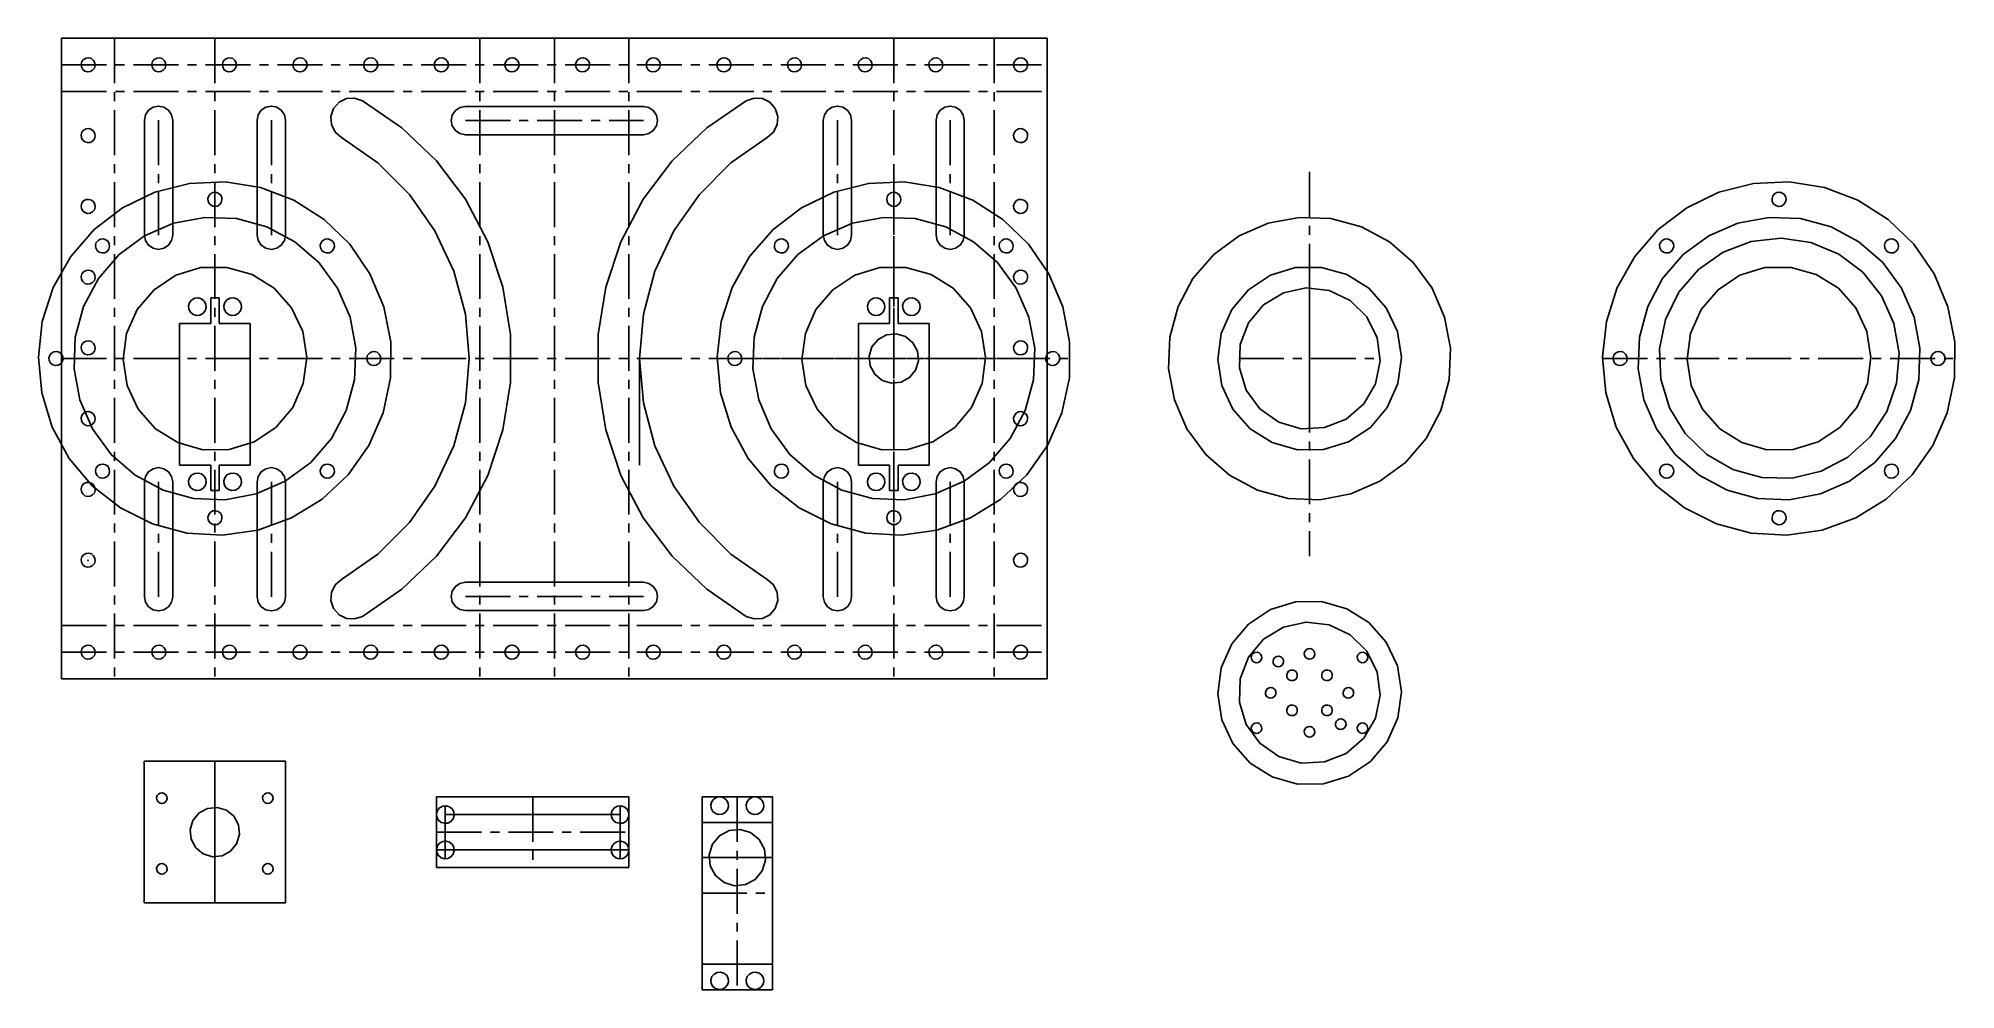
# Model space of a CAD drawing. Header units: millimetres. Extents: x -146 to 396, y -178 to 90.
import ezdxf

# ---------------------------------------------------------------- set-up
doc = ezdxf.new("R2010")
doc.units = ezdxf.units.MM
doc.header["$PDSIZE"] = -1
doc.linetypes.add('CENTERX2', pattern=[20.32, 12.7, -2.54, 2.54, -2.54])

msp = doc.modelspace()

# ---------------------------------------------------------------- linework, layer by layer
at = {"color": 7, "linetype": 'Continuous'}
for p, q in [((-139.22, 90.5), (139.22, 90.5)), ((-139.22, 90.5), (-139.22, -90.5)), ((139.22, 90.5), (139.22, -90.5)), ((-25.14, 71.26), (25.14, 71.26)), ((-115.83, 67.36), (-115.83, 34.85)), ((-107.84, 67.36), (-107.84, 34.85)), ((-83.97, 67.36), (-83.97, 34.85)), ((-75.98, 67.36), (-75.98, 34.85)), ((75.98, 67.36), (75.98, 34.85)), ((83.97, 67.36), (83.97, 34.85)), ((107.84, 67.36), (107.84, 34.85)), ((115.83, 67.36), (115.83, 34.85)), ((-25.14, 63.26), (25.14, 63.26)), ((-97.1, 9.9), (-97.1, 17.15)), ((-97.1, 17.15), (-94.71, 17.15)), ((-97.1, 17.15), (-94.71, 17.15)), ((-97.1, 9.9), (-97.1, 17.15)), ((-97.1, 9.9), (-97.1, 17.15)), ((-97.1, 17.15), (-94.71, 17.15)), ((-97.1, 17.15), (-94.71, 17.15)), ((-97.1, 9.9), (-97.1, 17.15)), ((-94.71, 9.9), (-94.71, 17.15)), ((-94.71, 9.9), (-94.71, 17.15)), ((-94.71, 9.9), (-94.71, 17.15)), ((-94.71, 9.9), (-94.71, 17.15)), ((94.71, 9.9), (94.71, 17.15)), ((97.1, 17.15), (94.71, 17.15)), ((97.1, 17.15), (94.71, 17.15)), ((94.71, 9.9), (94.71, 17.15)), ((94.71, 9.9), (94.71, 17.15)), ((97.1, 17.15), (94.71, 17.15)), ((97.1, 17.15), (94.71, 17.15)), ((94.71, 9.9), (94.71, 17.15)), ((97.1, 9.9), (97.1, 17.15)), ((97.1, 9.9), (97.1, 17.15)), ((97.1, 9.9), (97.1, 17.15)), ((97.1, 9.9), (97.1, 17.15)), ((-105.88, 9.9), (-97.1, 9.9)), ((-105.88, 9.9), (-105.88, -30.1)), ((-105.88, 9.9), (-97.1, 9.9)), ((-105.88, 9.9), (-97.1, 9.9)), ((-105.88, 9.9), (-97.1, 9.9)), ((-105.88, 9.9), (-97.1, 9.9)), ((-105.88, 9.9), (-97.1, 9.9)), ((-94.71, 9.9), (-85.92, 9.9)), ((-94.71, 9.9), (-85.92, 9.9)), ((-94.71, 9.9), (-85.92, 9.9)), ((-94.71, 9.9), (-85.92, 9.9)), ((-94.71, 9.9), (-85.92, 9.9)), ((-94.71, 9.9), (-85.92, 9.9)), ((-85.92, 9.9), (-85.92, -30.1)), ((94.71, 9.9), (85.92, 9.9)), ((94.71, 9.9), (85.92, 9.9)), ((94.71, 9.9), (85.92, 9.9)), ((94.71, 9.9), (85.92, 9.9)), ((94.71, 9.9), (85.92, 9.9)), ((94.71, 9.9), (85.92, 9.9)), ((85.92, 9.9), (85.92, -30.1)), ((105.88, 9.9), (97.1, 9.9)), ((105.88, 9.9), (97.1, 9.9)), ((105.88, 9.9), (97.1, 9.9)), ((105.88, 9.9), (97.1, 9.9)), ((105.88, 9.9), (97.1, 9.9)), ((105.88, 9.9), (97.1, 9.9)), ((105.88, 9.9), (105.88, -30.1)), ((24.05, 0), (24.05, -30.1)), ((-105.88, -30.1), (-97.1, -30.1)), ((-105.88, -30.1), (-97.1, -30.1)), ((-105.88, -30.1), (-97.1, -30.1)), ((-105.88, -30.1), (-97.1, -30.1)), ((-105.88, -30.1), (-97.1, -30.1)), ((-105.88, -30.1), (-97.1, -30.1)), ((-97.1, -30.1), (-97.1, -37.35)), ((-97.1, -30.1), (-97.1, -37.35)), ((-97.1, -30.1), (-97.1, -37.35)), ((-97.1, -30.1), (-97.1, -37.35)), ((-94.71, -30.1), (-94.71, -37.35)), ((-94.71, -30.1), (-85.92, -30.1)), ((-94.71, -30.1), (-85.92, -30.1)), ((-94.71, -30.1), (-94.71, -37.35)), ((-94.71, -30.1), (-85.92, -30.1)), ((-94.71, -30.1), (-94.71, -37.35)), ((-94.71, -30.1), (-85.92, -30.1)), ((-94.71, -30.1), (-85.92, -30.1)), ((-94.71, -30.1), (-94.71, -37.35)), ((-94.71, -30.1), (-85.92, -30.1)), ((94.71, -30.1), (85.92, -30.1)), ((94.71, -30.1), (85.92, -30.1)), ((94.71, -30.1), (85.92, -30.1)), ((94.71, -30.1), (85.92, -30.1)), ((94.71, -30.1), (85.92, -30.1)), ((94.71, -30.1), (85.92, -30.1)), ((94.71, -30.1), (94.71, -37.35)), ((94.71, -30.1), (94.71, -37.35)), ((94.71, -30.1), (94.71, -37.35)), ((94.71, -30.1), (94.71, -37.35)), ((105.88, -30.1), (97.1, -30.1)), ((105.88, -30.1), (97.1, -30.1)), ((97.1, -30.1), (97.1, -37.35)), ((97.1, -30.1), (97.1, -37.35)), ((105.88, -30.1), (97.1, -30.1)), ((105.88, -30.1), (97.1, -30.1)), ((105.88, -30.1), (97.1, -30.1)), ((97.1, -30.1), (97.1, -37.35)), ((97.1, -30.1), (97.1, -37.35)), ((105.88, -30.1), (97.1, -30.1)), ((-115.83, -67.36), (-115.83, -34.85)), ((-107.84, -67.36), (-107.84, -34.85)), ((-97.1, -37.35), (-94.71, -37.35)), ((-97.1, -37.35), (-94.71, -37.35)), ((-97.1, -37.35), (-94.71, -37.35)), ((-97.1, -37.35), (-94.71, -37.35)), ((-83.97, -67.36), (-83.97, -34.85)), ((-75.98, -67.36), (-75.98, -34.85)), ((75.98, -67.36), (75.98, -34.85)), ((83.97, -67.36), (83.97, -34.85)), ((97.1, -37.35), (94.71, -37.35)), ((97.1, -37.35), (94.71, -37.35)), ((97.1, -37.35), (94.71, -37.35)), ((97.1, -37.35), (94.71, -37.35)), ((107.84, -67.36), (107.84, -34.85)), ((115.83, -67.36), (115.83, -34.85)), ((-25.14, -63.26), (25.14, -63.26)), ((-25.14, -71.26), (25.14, -71.26)), ((-139.22, -90.5), (139.22, -90.5)), ((-115.9, -113.85), (-75.98, -113.85)), ((-115.9, -113.85), (-115.9, -153.85)), ((-95.94, -113.85), (-95.94, -153.85)), ((-75.98, -113.85), (-75.98, -153.85)), ((-33.32, -123.9), (21.06, -123.9)), ((-33.32, -123.9), (-33.32, -143.9)), ((21.06, -123.9), (21.06, -143.9)), ((41.72, -123.9), (61.67, -123.9)), ((41.72, -123.9), (41.72, -178.4)), ((61.67, -123.9), (61.67, -178.4)), ((-30.83, -126.4), (-30.83, -141.4)), ((-30.83, -128.9), (18.57, -128.9)), ((18.57, -126.4), (18.57, -141.4)), ((41.72, -131.15), (61.67, -131.15)), ((-33.32, -138.9), (21.06, -138.9)), ((-33.32, -143.9), (21.06, -143.9)), ((41.72, -141.05), (61.67, -141.05)), ((-115.9, -153.85), (-75.98, -153.85)), ((41.72, -171.15), (61.67, -171.15)), ((41.72, -178.4), (61.67, -178.4))]:
    msp.add_line(p, q, dxfattribs=at)
at = {"color": 7, "linetype": 'CENTERX2'}
for p, q in [((-124.25, 90.5), (-124.25, -90.5)), ((-95.9, 90.5), (-95.9, -90.5)), ((-21.06, 90.5), (-21.06, -90.5)), ((0, 90.5), (0, -90.5)), ((21.06, 90.5), (21.06, -90.5)), ((95.9, 90.5), (95.9, -90.5)), ((124.25, 90.5), (124.25, -90.5)), ((139.22, 90.5), (139.22, -90.5)), ((-139.22, 83), (139.22, 83)), ((-139.22, 75.5), (139.22, 75.5)), ((-111.83, 67.36), (-111.83, 34.85)), ((-79.97, 67.36), (-79.97, 34.85)), ((-25.14, 67.26), (25.14, 67.26)), ((79.97, 67.36), (79.97, 34.85)), ((111.83, 67.36), (111.83, 34.85)), ((95.9, 52.77), (95.9, -55.83)), ((213.36, 52.77), (213.36, -55.83)), ((213.36, 20), (213.36, -20)), ((-139.22, 0), (139.22, 0)), ((46.01, 0), (145.8, 0)), ((193.41, 0), (233.32, 0)), ((296.13, 0), (395.93, 0)), ((-111.83, -67.36), (-111.83, -34.85)), ((-79.97, -67.36), (-79.97, -34.85)), ((79.97, -67.36), (79.97, -34.85)), ((111.83, -67.36), (111.83, -34.85)), ((-25.14, -67.26), (25.14, -67.26)), ((-139.22, -75.5), (139.22, -75.5)), ((-139.22, -83), (139.22, -83)), ((-6.13, -123.9), (-6.13, -143.9)), ((51.69, -123.9), (51.69, -178.4)), ((-33.32, -133.9), (21.06, -133.9)), ((41.72, -151.15), (61.67, -151.15))]:
    msp.add_line(p, q, dxfattribs=at)
at = {"color": 7, "linetype": 'Continuous', "flags": 128}
for points in [[(-129.82, 83.58), (-129.74, 82.81), (-129.97, 82.06), (-130.46, 81.46), (-131.15, 81.09), (-131.92, 81.01), (-132.67, 81.23), (-133.27, 81.73), (-133.64, 82.42), (-133.72, 83.19), (-133.49, 83.94), (-133, 84.54), (-132.31, 84.91), (-131.54, 84.99), (-130.79, 84.77), (-130.19, 84.27), (-129.82, 83.58)], [(-129.82, 83.58), (-129.74, 82.81), (-129.97, 82.06), (-130.46, 81.46), (-131.15, 81.09), (-131.92, 81.01), (-132.67, 81.23), (-133.27, 81.73), (-133.64, 82.42), (-133.72, 83.19), (-133.49, 83.94), (-133, 84.54), (-132.31, 84.91), (-131.54, 84.99), (-130.79, 84.77), (-130.19, 84.27), (-129.82, 83.58)], [(-109.86, 83.58), (-109.78, 82.81), (-110.01, 82.06), (-110.5, 81.46), (-111.19, 81.09), (-111.96, 81.01), (-112.71, 81.23), (-113.31, 81.73), (-113.68, 82.42), (-113.76, 83.19), (-113.53, 83.94), (-113.04, 84.54), (-112.36, 84.91), (-111.58, 84.99), (-110.83, 84.77), (-110.23, 84.27), (-109.86, 83.58)], [(-89.9, 83.58), (-89.83, 82.81), (-90.05, 82.06), (-90.54, 81.46), (-91.23, 81.09), (-92, 81.01), (-92.75, 81.23), (-93.35, 81.73), (-93.72, 82.42), (-93.8, 83.19), (-93.57, 83.94), (-93.08, 84.54), (-92.4, 84.91), (-91.62, 84.99), (-90.88, 84.77), (-90.27, 84.27), (-89.9, 83.58)], [(-69.94, 83.58), (-69.87, 82.81), (-70.09, 82.06), (-70.58, 81.46), (-71.27, 81.09), (-72.04, 81.01), (-72.79, 81.23), (-73.39, 81.73), (-73.76, 82.42), (-73.84, 83.19), (-73.62, 83.94), (-73.12, 84.54), (-72.44, 84.91), (-71.66, 84.99), (-70.92, 84.77), (-70.31, 84.27), (-69.94, 83.58)], [(-49.99, 83.58), (-49.91, 82.81), (-50.13, 82.06), (-50.62, 81.46), (-51.31, 81.09), (-52.09, 81.01), (-52.83, 81.23), (-53.43, 81.73), (-53.8, 82.42), (-53.88, 83.19), (-53.66, 83.94), (-53.16, 84.54), (-52.48, 84.91), (-51.7, 84.99), (-50.96, 84.77), (-50.35, 84.27), (-49.99, 83.58)], [(-30.03, 83.58), (-29.95, 82.81), (-30.17, 82.06), (-30.67, 81.46), (-31.35, 81.09), (-32.13, 81.01), (-32.87, 81.23), (-33.47, 81.73), (-33.84, 82.42), (-33.92, 83.19), (-33.7, 83.94), (-33.2, 84.54), (-32.52, 84.91), (-31.74, 84.99), (-31, 84.77), (-30.39, 84.27), (-30.03, 83.58)], [(-10.07, 83.58), (-9.99, 82.81), (-10.21, 82.06), (-10.71, 81.46), (-11.39, 81.09), (-12.17, 81.01), (-12.91, 81.23), (-13.52, 81.73), (-13.88, 82.42), (-13.96, 83.19), (-13.74, 83.94), (-13.25, 84.54), (-12.56, 84.91), (-11.78, 84.99), (-11.04, 84.77), (-10.44, 84.27), (-10.07, 83.58)], [(9.89, 83.58), (9.97, 82.81), (9.75, 82.06), (9.25, 81.46), (8.57, 81.09), (7.79, 81.01), (7.05, 81.23), (6.44, 81.73), (6.07, 82.42), (6, 83.19), (6.22, 83.94), (6.71, 84.54), (7.4, 84.91), (8.17, 84.99), (8.92, 84.77), (9.52, 84.27), (9.89, 83.58)], [(29.85, 83.58), (29.93, 82.81), (29.71, 82.06), (29.21, 81.46), (28.53, 81.09), (27.75, 81.01), (27.01, 81.23), (26.4, 81.73), (26.03, 82.42), (25.96, 83.19), (26.18, 83.94), (26.67, 84.54), (27.36, 84.91), (28.13, 84.99), (28.88, 84.77), (29.48, 84.27), (29.85, 83.58)], [(49.81, 83.58), (49.89, 82.81), (49.66, 82.06), (49.17, 81.46), (48.49, 81.09), (47.71, 81.01), (46.97, 81.23), (46.36, 81.73), (45.99, 82.42), (45.92, 83.19), (46.14, 83.94), (46.63, 84.54), (47.32, 84.91), (48.09, 84.99), (48.84, 84.77), (49.44, 84.27), (49.81, 83.58)], [(69.77, 83.58), (69.85, 82.81), (69.62, 82.06), (69.13, 81.46), (68.44, 81.09), (67.67, 81.01), (66.92, 81.23), (66.32, 81.73), (65.95, 82.42), (65.87, 83.19), (66.1, 83.94), (66.59, 84.54), (67.28, 84.91), (68.05, 84.99), (68.8, 84.77), (69.4, 84.27), (69.77, 83.58)], [(89.73, 83.58), (89.81, 82.81), (89.58, 82.06), (89.09, 81.46), (88.4, 81.09), (87.63, 81.01), (86.88, 81.23), (86.28, 81.73), (85.91, 82.42), (85.83, 83.19), (86.06, 83.94), (86.55, 84.54), (87.24, 84.91), (88.01, 84.99), (88.76, 84.77), (89.36, 84.27), (89.73, 83.58)], [(109.69, 83.58), (109.77, 82.81), (109.54, 82.06), (109.05, 81.46), (108.36, 81.09), (107.59, 81.01), (106.84, 81.23), (106.24, 81.73), (105.87, 82.42), (105.79, 83.19), (106.02, 83.94), (106.51, 84.54), (107.2, 84.91), (107.97, 84.99), (108.72, 84.77), (109.32, 84.27), (109.69, 83.58)], [(133.64, 83.58), (133.27, 84.27), (132.67, 84.77), (131.92, 84.99), (131.15, 84.91), (130.46, 84.54), (129.97, 83.94), (129.74, 83.19), (129.82, 82.42), (130.19, 81.73), (130.79, 81.23), (131.54, 81.01), (132.31, 81.09), (133, 81.46), (133.49, 82.06), (133.72, 82.81), (133.64, 83.58)], [(-107.84, 67.36), (-108.15, 68.89), (-109.01, 70.18), (-110.31, 71.05), (-111.83, 71.36), (-113.36, 71.05), (-114.66, 70.18), (-115.52, 68.89), (-115.83, 67.36)], [(-83.97, 67.36), (-83.66, 68.89), (-82.8, 70.18), (-81.5, 71.05), (-79.97, 71.36), (-78.45, 71.05), (-77.15, 70.18), (-76.29, 68.89), (-75.98, 67.36)], [(-60.17, 62.47), (-61.93, 64), (-62.97, 66.1), (-63.13, 68.44), (-62.39, 70.65), (-60.85, 72.42), (-58.76, 73.46), (-56.43, 73.62), (-54.21, 72.88)], [(-54.21, 72.88), (-43.06, 65.21), (-33.28, 55.84), (-25.13, 45.01), (-18.82, 33.02), (-14.53, 20.16), (-12.35, 6.78), (-12.35, -6.78), (-14.53, -20.16), (-18.82, -33.02), (-25.13, -45.01), (-33.28, -55.84), (-43.06, -65.21), (-54.21, -72.88)], [(-54.21, 72.88), (-43.06, 65.21), (-33.28, 55.84), (-25.13, 45.01), (-18.82, 33.02), (-14.53, 20.16), (-12.35, 6.78), (-12.35, -6.78), (-14.53, -20.16), (-18.82, -33.02), (-25.13, -45.01), (-33.28, -55.84), (-43.06, -65.21), (-54.21, -72.88)], [(-25.14, 71.26), (-26.67, 70.95), (-27.96, 70.09), (-28.83, 68.79), (-29.13, 67.26), (-28.83, 65.73), (-27.96, 64.43), (-26.67, 63.56), (-25.14, 63.26)], [(54.21, 72.88), (43.06, 65.21), (33.28, 55.84), (25.13, 45.01), (18.82, 33.02), (14.53, 20.16), (12.35, 6.78), (12.35, -6.78), (14.53, -20.16), (18.82, -33.02), (25.13, -45.01), (33.28, -55.84), (43.06, -65.21), (54.21, -72.88)], [(54.21, 72.88), (43.06, 65.21), (33.28, 55.84), (25.13, 45.01), (18.82, 33.02), (14.53, 20.16), (12.35, 6.78), (12.35, -6.78), (14.53, -20.16), (18.82, -33.02), (25.13, -45.01), (33.28, -55.84), (43.06, -65.21), (54.21, -72.88)], [(25.14, 63.26), (26.67, 63.56), (27.96, 64.43), (28.83, 65.73), (29.13, 67.26), (28.83, 68.79), (27.96, 70.09), (26.67, 70.95), (25.14, 71.26)], [(60.17, 62.47), (61.93, 64), (62.97, 66.1), (63.13, 68.44), (62.39, 70.65), (60.85, 72.42), (58.76, 73.46), (56.43, 73.62), (54.21, 72.88)], [(83.97, 67.36), (83.66, 68.89), (82.8, 70.18), (81.5, 71.05), (79.97, 71.36), (78.45, 71.05), (77.15, 70.18), (76.29, 68.89), (75.98, 67.36)], [(107.84, 67.36), (108.15, 68.89), (109.01, 70.18), (110.31, 71.05), (111.83, 71.36), (113.36, 71.05), (114.66, 70.18), (115.52, 68.89), (115.83, 67.36)], [(-129.82, 63.58), (-129.74, 62.81), (-129.97, 62.06), (-130.46, 61.46), (-131.15, 61.09), (-131.92, 61.01), (-132.67, 61.23), (-133.27, 61.73), (-133.64, 62.42), (-133.72, 63.19), (-133.49, 63.94), (-133, 64.54), (-132.31, 64.91), (-131.54, 64.99), (-130.79, 64.77), (-130.19, 64.27), (-129.82, 63.58)], [(-60.17, 62.47), (-49.86, 55.27), (-40.96, 46.39), (-33.73, 36.1), (-28.41, 24.7), (-25.15, 12.54), (-24.05, 0), (-25.15, -12.54), (-28.41, -24.7), (-33.73, -36.1), (-40.96, -46.39), (-49.86, -55.27), (-60.17, -62.47)], [(60.17, 62.47), (49.86, 55.27), (40.96, 46.39), (33.73, 36.1), (28.41, 24.7), (25.15, 12.54), (24.05, 0), (25.15, -12.54), (28.41, -24.7), (33.73, -36.1), (40.96, -46.39), (49.86, -55.27), (60.17, -62.47)], [(133.64, 63.58), (133.27, 64.27), (132.67, 64.77), (131.92, 64.99), (131.15, 64.91), (130.46, 64.54), (129.97, 63.94), (129.74, 63.19), (129.82, 62.42), (130.19, 61.73), (130.79, 61.23), (131.54, 61.01), (132.31, 61.09), (133, 61.46), (133.49, 62.06), (133.72, 62.81), (133.64, 63.58)], [(-48.19, 14.62), (-46.23, 4.69), (-46.3, -5.42), (-48.4, -15.32), (-52.45, -24.58), (-58.28, -32.85), (-65.65, -39.76), (-74.26, -45.05), (-83.75, -48.49), (-93.74, -49.95), (-103.82, -49.37), (-113.58, -46.76), (-122.61, -42.24), (-130.55, -35.99), (-137.07, -28.26), (-141.9, -19.38), (-144.85, -9.71), (-145.8, 0.37), (-144.71, 10.42), (-141.61, 20.05), (-136.65, 28.86), (-130.02, 36.49), (-121.99, 42.62), (-112.89, 47.01), (-103.1, 49.48), (-93.01, 49.92), (-83.04, 48.31), (-73.6, 44.73), (-65.07, 39.31), (-57.81, 32.29), (-52.1, 23.94), (-48.19, 14.62)], [(143.62, 14.62), (139.71, 23.94), (134, 32.29), (126.73, 39.31), (118.21, 44.73), (108.76, 48.31), (98.8, 49.92), (88.71, 49.48), (78.92, 47.01), (69.82, 42.62), (61.79, 36.49), (55.16, 28.86), (50.2, 20.05), (47.1, 10.42), (46.01, 0.37), (46.96, -9.71), (49.91, -19.38), (54.74, -28.26), (61.26, -35.99), (69.2, -42.24), (78.23, -46.76), (87.99, -49.37), (98.07, -49.95), (108.06, -48.49), (117.55, -45.05), (126.16, -39.76), (133.53, -32.85), (139.35, -24.58), (143.4, -15.32), (145.51, -5.42), (145.58, 4.69), (143.62, 14.62)], [(393.75, 14.62), (389.83, 23.94), (384.13, 32.29), (376.86, 39.31), (368.33, 44.73), (358.89, 48.31), (348.92, 49.92), (338.84, 49.48), (329.04, 47.01), (319.95, 42.62), (311.92, 36.49), (305.29, 28.86), (300.32, 20.05), (297.23, 10.42), (296.13, 0.37), (297.08, -9.71), (300.03, -19.38), (304.87, -28.26), (311.39, -35.99), (319.33, -42.24), (328.36, -46.76), (338.11, -49.37), (348.19, -49.95), (358.18, -48.49), (367.68, -45.05), (376.28, -39.76), (383.65, -32.85), (389.48, -24.58), (393.53, -15.32), (395.63, -5.42), (395.71, 4.69), (393.75, 14.62)], [(-129.82, 43.58), (-129.74, 42.81), (-129.97, 42.06), (-130.46, 41.46), (-131.15, 41.09), (-131.92, 41.01), (-132.67, 41.23), (-133.27, 41.73), (-133.64, 42.42), (-133.72, 43.19), (-133.49, 43.94), (-133, 44.54), (-132.31, 44.91), (-131.54, 44.99), (-130.79, 44.77), (-130.19, 44.27), (-129.82, 43.58)], [(-94, 45.58), (-93.92, 44.81), (-94.14, 44.06), (-94.63, 43.46), (-95.32, 43.09), (-96.1, 43.01), (-96.84, 43.23), (-97.44, 43.73), (-97.81, 44.42), (-97.89, 45.19), (-97.67, 45.94), (-97.17, 46.54), (-96.49, 46.91), (-95.71, 46.99), (-94.97, 46.77), (-94.36, 46.27), (-94, 45.58)], [(97.81, 45.58), (97.44, 46.27), (96.84, 46.77), (96.1, 46.99), (95.32, 46.91), (94.63, 46.54), (94.14, 45.94), (93.92, 45.19), (94, 44.42), (94.36, 43.73), (94.97, 43.23), (95.71, 43.01), (96.49, 43.09), (97.17, 43.46), (97.67, 44.06), (97.89, 44.81), (97.81, 45.58)], [(133.64, 43.58), (133.27, 44.27), (132.67, 44.77), (131.92, 44.99), (131.15, 44.91), (130.46, 44.54), (129.97, 43.94), (129.74, 43.19), (129.82, 42.42), (130.19, 41.73), (130.79, 41.23), (131.54, 41.01), (132.31, 41.09), (133, 41.46), (133.49, 42.06), (133.72, 42.81), (133.64, 43.58)], [(347.94, 45.58), (347.57, 46.27), (346.97, 46.77), (346.22, 46.99), (345.45, 46.91), (344.76, 46.54), (344.27, 45.94), (344.04, 45.19), (344.12, 44.42), (344.49, 43.73), (345.09, 43.23), (345.84, 43.01), (346.61, 43.09), (347.3, 43.46), (347.79, 44.06), (348.02, 44.81), (347.94, 45.58)], [(-57.73, 11.69), (-56.09, 2.89), (-56.45, -6.06), (-58.78, -14.71), (-62.98, -22.62), (-68.83, -29.39), (-76.03, -34.69), (-84.23, -38.25), (-93.02, -39.9), (-101.95, -39.54), (-110.58, -37.2), (-118.47, -32.99), (-125.23, -27.13), (-130.52, -19.91), (-134.08, -11.69), (-135.72, -2.89), (-135.36, 6.06), (-133.03, 14.71), (-128.83, 22.62), (-122.98, 29.39), (-115.78, 34.69), (-107.58, 38.25), (-98.79, 39.9), (-89.86, 39.54), (-81.23, 37.2), (-73.33, 32.99), (-66.57, 27.13), (-61.28, 19.91), (-57.73, 11.69)], [(134.08, 11.69), (130.52, 19.91), (125.23, 27.13), (118.47, 32.99), (110.58, 37.2), (101.95, 39.54), (93.02, 39.9), (84.23, 38.25), (76.03, 34.69), (68.83, 29.39), (62.98, 22.62), (58.78, 14.71), (56.45, 6.06), (56.09, -2.89), (57.73, -11.69), (61.28, -19.91), (66.57, -27.13), (73.33, -32.99), (81.23, -37.2), (89.86, -39.54), (98.79, -39.9), (107.57, -38.25), (115.78, -34.69), (122.98, -29.39), (128.83, -22.62), (133.03, -14.71), (135.36, -6.06), (135.72, 2.89), (134.08, 11.69)], [(251.54, 11.69), (247.98, 19.91), (242.69, 27.13), (235.93, 32.99), (228.04, 37.2), (219.41, 39.54), (210.48, 39.9), (201.69, 38.25), (193.49, 34.69), (186.29, 29.39), (180.44, 22.62), (176.24, 14.71), (173.91, 6.06), (173.55, -2.89), (175.19, -11.69), (178.74, -19.91), (184.04, -27.13), (190.8, -32.99), (198.69, -37.2), (207.32, -39.54), (216.25, -39.9), (225.04, -38.25), (233.24, -34.69), (240.44, -29.39), (246.29, -22.62), (250.49, -14.71), (252.82, -6.06), (253.18, 2.89), (251.54, 11.69)], [(384.2, 11.69), (380.65, 19.91), (375.36, 27.13), (368.6, 32.99), (360.71, 37.2), (352.08, 39.54), (343.15, 39.9), (334.36, 38.25), (326.16, 34.69), (318.95, 29.39), (313.1, 22.62), (308.91, 14.71), (306.57, 6.06), (306.22, -2.89), (307.86, -11.69), (311.41, -19.91), (316.7, -27.13), (323.46, -32.99), (331.35, -37.2), (339.98, -39.54), (348.91, -39.9), (357.7, -38.25), (365.9, -34.69), (373.11, -29.39), (378.96, -22.62), (383.15, -14.71), (385.49, -6.06), (385.84, 2.89), (384.2, 11.69)], [(-125.75, 32.4), (-126.12, 33.09), (-126.72, 33.59), (-127.47, 33.81), (-128.24, 33.73), (-128.93, 33.36), (-129.42, 32.76), (-129.65, 32.01), (-129.57, 31.24), (-129.2, 30.55), (-128.6, 30.05), (-127.85, 29.83), (-127.08, 29.91), (-126.39, 30.28), (-125.9, 30.88), (-125.67, 31.63), (-125.75, 32.4)], [(-115.83, 34.85), (-115.52, 33.32), (-114.66, 32.02), (-113.36, 31.15), (-111.83, 30.85), (-110.31, 31.15), (-109.01, 32.02), (-108.15, 33.32), (-107.84, 34.85)], [(-75.98, 34.85), (-76.29, 33.32), (-77.15, 32.02), (-78.45, 31.15), (-79.97, 30.85), (-81.5, 31.15), (-82.8, 32.02), (-83.66, 33.32), (-83.97, 34.85)], [(-62.24, 32.4), (-62.16, 31.63), (-62.39, 30.88), (-62.88, 30.28), (-63.57, 29.91), (-64.34, 29.83), (-65.09, 30.05), (-65.69, 30.55), (-66.06, 31.24), (-66.14, 32.01), (-65.91, 32.76), (-65.42, 33.36), (-64.73, 33.73), (-63.96, 33.81), (-63.21, 33.59), (-62.61, 33.09), (-62.24, 32.4)], [(66.06, 32.4), (65.69, 33.09), (65.09, 33.59), (64.34, 33.81), (63.57, 33.73), (62.88, 33.36), (62.39, 32.76), (62.16, 32.01), (62.24, 31.24), (62.61, 30.55), (63.21, 30.05), (63.96, 29.83), (64.73, 29.91), (65.42, 30.28), (65.91, 30.88), (66.14, 31.63), (66.06, 32.4)], [(75.98, 34.85), (76.29, 33.32), (77.15, 32.02), (78.45, 31.15), (79.97, 30.85), (81.5, 31.15), (82.8, 32.02), (83.66, 33.32), (83.97, 34.85)], [(115.83, 34.85), (115.52, 33.32), (114.66, 32.02), (113.36, 31.15), (111.83, 30.85), (110.31, 31.15), (109.01, 32.02), (108.15, 33.32), (107.84, 34.85)], [(129.57, 32.4), (129.65, 31.63), (129.42, 30.88), (128.93, 30.28), (128.24, 29.91), (127.47, 29.83), (126.72, 30.05), (126.12, 30.55), (125.75, 31.24), (125.67, 32.01), (125.9, 32.76), (126.39, 33.36), (127.08, 33.73), (127.85, 33.81), (128.6, 33.59), (129.2, 33.09), (129.57, 32.4)], [(378.48, 9.94), (374.99, 17.71), (369.69, 24.37), (362.89, 29.5), (355.04, 32.78), (346.62, 33.99), (338.17, 33.07), (330.21, 30.08), (323.24, 25.19), (317.7, 18.72), (313.95, 11.07), (312.21, 2.73), (312.59, -5.79), (315.08, -13.94), (319.51, -21.21), (325.61, -27.15), (332.99, -31.39), (341.19, -33.65), (349.69, -33.8), (357.97, -31.83), (365.49, -27.85), (371.79, -22.13), (376.47, -15.01), (379.24, -6.95), (379.93, 1.54), (378.48, 9.94)], [(316.18, 32.4), (315.82, 33.09), (315.21, 33.59), (314.47, 33.81), (313.69, 33.73), (313.01, 33.36), (312.51, 32.76), (312.29, 32.01), (312.37, 31.24), (312.74, 30.55), (313.34, 30.05), (314.08, 29.83), (314.86, 29.91), (315.55, 30.28), (316.04, 30.88), (316.26, 31.63), (316.18, 32.4)], [(379.69, 32.4), (379.77, 31.63), (379.55, 30.88), (379.05, 30.28), (378.37, 29.91), (377.59, 29.83), (376.85, 30.05), (376.25, 30.55), (375.88, 31.24), (375.8, 32.01), (376.02, 32.76), (376.52, 33.36), (377.2, 33.73), (377.98, 33.81), (378.72, 33.59), (379.33, 33.09), (379.69, 32.4)], [(-129.82, 23.58), (-129.74, 22.81), (-129.97, 22.06), (-130.46, 21.46), (-131.15, 21.09), (-131.92, 21.01), (-132.67, 21.23), (-133.27, 21.73), (-133.64, 22.42), (-133.72, 23.19), (-133.49, 23.94), (-133, 24.54), (-132.31, 24.91), (-131.54, 24.99), (-130.79, 24.77), (-130.19, 24.27), (-129.82, 23.58)], [(-71.09, 7.6), (-69.96, 0.29), (-70.93, -7.05), (-73.92, -13.81), (-78.7, -19.46), (-84.86, -23.53), (-91.93, -25.69), (-99.31, -25.77), (-106.42, -23.77), (-112.68, -19.84), (-117.57, -14.3), (-120.72, -7.6), (-121.85, -0.29), (-120.88, 7.05), (-117.89, 13.81), (-113.11, 19.46), (-106.94, 23.53), (-99.88, 25.69), (-92.5, 25.77), (-85.39, 23.77), (-79.13, 19.84), (-74.23, 14.3), (-71.09, 7.6)], [(120.72, 7.6), (117.57, 14.3), (112.68, 19.84), (106.42, 23.77), (99.31, 25.77), (91.93, 25.69), (84.86, 23.53), (78.7, 19.46), (73.92, 13.81), (70.93, 7.05), (69.96, -0.29), (71.09, -7.6), (74.23, -14.3), (79.13, -19.84), (85.39, -23.77), (92.5, -25.77), (99.88, -25.69), (106.94, -23.53), (113.11, -19.46), (117.89, -13.81), (120.88, -7.05), (121.85, 0.29), (120.72, 7.6)], [(133.64, 23.58), (133.27, 24.27), (132.67, 24.77), (131.92, 24.99), (131.15, 24.91), (130.46, 24.54), (129.97, 23.94), (129.74, 23.19), (129.82, 22.42), (130.19, 21.73), (130.79, 21.23), (131.54, 21.01), (132.31, 21.09), (133, 21.46), (133.49, 22.06), (133.72, 22.81), (133.64, 23.58)], [(238.18, 7.6), (235.04, 14.3), (230.14, 19.84), (223.88, 23.77), (216.77, 25.77), (209.39, 25.69), (202.32, 23.53), (196.16, 19.46), (191.38, 13.81), (188.39, 7.05), (187.42, -0.29), (188.55, -7.6), (191.69, -14.3), (196.59, -19.84), (202.85, -23.77), (209.96, -25.77), (217.34, -25.69), (224.41, -23.53), (230.57, -19.46), (235.35, -13.81), (238.34, -7.05), (239.31, 0.29), (238.18, 7.6)], [(370.84, 7.6), (367.7, 14.3), (362.8, 19.84), (356.55, 23.77), (349.44, 25.77), (342.05, 25.69), (334.99, 23.53), (328.82, 19.46), (324.05, 13.81), (321.05, 7.05), (320.09, -0.29), (321.22, -7.6), (324.36, -14.3), (329.26, -19.84), (335.51, -23.77), (342.62, -25.77), (350.01, -25.69), (357.07, -23.53), (363.24, -19.46), (368.01, -13.81), (371.01, -7.05), (371.98, 0.29), (370.84, 7.6)], [(-98.51, 15.38), (-98.97, 16.24), (-99.72, 16.86), (-100.65, 17.14), (-101.62, 17.04), (-102.48, 16.58), (-103.1, 15.82), (-103.38, 14.89), (-103.28, 13.92), (-102.82, 13.06), (-102.07, 12.44), (-101.13, 12.16), (-100.16, 12.26), (-99.31, 12.72), (-98.69, 13.48), (-98.41, 14.41), (-98.51, 15.38)], [(-98.51, 15.38), (-98.97, 16.24), (-99.72, 16.86), (-100.65, 17.14), (-101.62, 17.04), (-102.48, 16.58), (-103.1, 15.82), (-103.38, 14.89), (-103.28, 13.92), (-102.82, 13.06), (-102.07, 12.44), (-101.13, 12.16), (-100.16, 12.26), (-99.31, 12.72), (-98.69, 13.48), (-98.41, 14.41), (-98.51, 15.38)], [(-98.51, 15.38), (-98.97, 16.24), (-99.72, 16.86), (-100.65, 17.14), (-101.62, 17.04), (-102.48, 16.58), (-103.1, 15.82), (-103.38, 14.89), (-103.28, 13.92), (-102.82, 13.06), (-102.07, 12.44), (-101.13, 12.16), (-100.16, 12.26), (-99.31, 12.72), (-98.69, 13.48), (-98.41, 14.41), (-98.51, 15.38)], [(-98.51, 15.38), (-98.97, 16.24), (-99.72, 16.86), (-100.65, 17.14), (-101.62, 17.04), (-102.48, 16.58), (-103.1, 15.82), (-103.38, 14.89), (-103.28, 13.92), (-102.82, 13.06), (-102.07, 12.44), (-101.13, 12.16), (-100.16, 12.26), (-99.31, 12.72), (-98.69, 13.48), (-98.41, 14.41), (-98.51, 15.38)], [(-98.51, 15.38), (-98.97, 16.24), (-99.72, 16.86), (-100.65, 17.14), (-101.62, 17.04), (-102.48, 16.58), (-103.1, 15.82), (-103.38, 14.89), (-103.28, 13.92), (-102.82, 13.06), (-102.07, 12.44), (-101.13, 12.16), (-100.16, 12.26), (-99.31, 12.72), (-98.69, 13.48), (-98.41, 14.41), (-98.51, 15.38)], [(-88.53, 15.38), (-88.43, 14.41), (-88.71, 13.48), (-89.33, 12.72), (-90.18, 12.26), (-91.15, 12.16), (-92.09, 12.44), (-92.84, 13.06), (-93.3, 13.92), (-93.4, 14.89), (-93.12, 15.82), (-92.5, 16.58), (-91.64, 17.04), (-90.68, 17.14), (-89.74, 16.86), (-88.99, 16.24), (-88.53, 15.38)], [(-88.53, 15.38), (-88.43, 14.41), (-88.71, 13.48), (-89.33, 12.72), (-90.18, 12.26), (-91.15, 12.16), (-92.09, 12.44), (-92.84, 13.06), (-93.3, 13.92), (-93.4, 14.89), (-93.12, 15.82), (-92.5, 16.58), (-91.64, 17.04), (-90.68, 17.14), (-89.74, 16.86), (-88.99, 16.24), (-88.53, 15.38)], [(-88.53, 15.38), (-88.43, 14.41), (-88.71, 13.48), (-89.33, 12.72), (-90.18, 12.26), (-91.15, 12.16), (-92.09, 12.44), (-92.84, 13.06), (-93.3, 13.92), (-93.4, 14.89), (-93.12, 15.82), (-92.5, 16.58), (-91.64, 17.04), (-90.68, 17.14), (-89.74, 16.86), (-88.99, 16.24), (-88.53, 15.38)], [(-88.53, 15.38), (-88.43, 14.41), (-88.71, 13.48), (-89.33, 12.72), (-90.18, 12.26), (-91.15, 12.16), (-92.09, 12.44), (-92.84, 13.06), (-93.3, 13.92), (-93.4, 14.89), (-93.12, 15.82), (-92.5, 16.58), (-91.64, 17.04), (-90.68, 17.14), (-89.74, 16.86), (-88.99, 16.24), (-88.53, 15.38)], [(93.3, 15.38), (92.84, 16.24), (92.09, 16.86), (91.15, 17.14), (90.18, 17.04), (89.33, 16.58), (88.71, 15.82), (88.43, 14.89), (88.53, 13.92), (88.99, 13.06), (89.74, 12.44), (90.68, 12.16), (91.64, 12.26), (92.5, 12.72), (93.12, 13.48), (93.4, 14.41), (93.3, 15.38)], [(93.3, 15.38), (92.84, 16.24), (92.09, 16.86), (91.15, 17.14), (90.18, 17.04), (89.33, 16.58), (88.71, 15.82), (88.43, 14.89), (88.53, 13.92), (88.99, 13.06), (89.74, 12.44), (90.68, 12.16), (91.64, 12.26), (92.5, 12.72), (93.12, 13.48), (93.4, 14.41), (93.3, 15.38)], [(93.3, 15.38), (92.84, 16.24), (92.09, 16.86), (91.15, 17.14), (90.18, 17.04), (89.33, 16.58), (88.71, 15.82), (88.43, 14.89), (88.53, 13.92), (88.99, 13.06), (89.74, 12.44), (90.68, 12.16), (91.64, 12.26), (92.5, 12.72), (93.12, 13.48), (93.4, 14.41), (93.3, 15.38)], [(93.3, 15.38), (92.84, 16.24), (92.09, 16.86), (91.15, 17.14), (90.18, 17.04), (89.33, 16.58), (88.71, 15.82), (88.43, 14.89), (88.53, 13.92), (88.99, 13.06), (89.74, 12.44), (90.68, 12.16), (91.64, 12.26), (92.5, 12.72), (93.12, 13.48), (93.4, 14.41), (93.3, 15.38)], [(103.28, 15.38), (103.38, 14.41), (103.1, 13.48), (102.48, 12.72), (101.62, 12.26), (100.65, 12.16), (99.72, 12.44), (98.97, 13.06), (98.51, 13.92), (98.41, 14.89), (98.69, 15.82), (99.31, 16.58), (100.16, 17.04), (101.13, 17.14), (102.07, 16.86), (102.82, 16.24), (103.28, 15.38)], [(103.28, 15.38), (103.38, 14.41), (103.1, 13.48), (102.48, 12.72), (101.62, 12.26), (100.65, 12.16), (99.72, 12.44), (98.97, 13.06), (98.51, 13.92), (98.41, 14.89), (98.69, 15.82), (99.31, 16.58), (100.16, 17.04), (101.13, 17.14), (102.07, 16.86), (102.82, 16.24), (103.28, 15.38)], [(103.28, 15.38), (103.38, 14.41), (103.1, 13.48), (102.48, 12.72), (101.62, 12.26), (100.65, 12.16), (99.72, 12.44), (98.97, 13.06), (98.51, 13.92), (98.41, 14.89), (98.69, 15.82), (99.31, 16.58), (100.16, 17.04), (101.13, 17.14), (102.07, 16.86), (102.82, 16.24), (103.28, 15.38)], [(103.28, 15.38), (103.38, 14.41), (103.1, 13.48), (102.48, 12.72), (101.62, 12.26), (100.65, 12.16), (99.72, 12.44), (98.97, 13.06), (98.51, 13.92), (98.41, 14.89), (98.69, 15.82), (99.31, 16.58), (100.16, 17.04), (101.13, 17.14), (102.07, 16.86), (102.82, 16.24), (103.28, 15.38)], [(103.28, 15.38), (103.38, 14.41), (103.1, 13.48), (102.48, 12.72), (101.62, 12.26), (100.65, 12.16), (99.72, 12.44), (98.97, 13.06), (98.51, 13.92), (98.41, 14.89), (98.69, 15.82), (99.31, 16.58), (100.16, 17.04), (101.13, 17.14), (102.07, 16.86), (102.82, 16.24), (103.28, 15.38)], [(232.45, 5.85), (229.52, 11.74), (224.84, 16.36), (218.92, 19.21), (212.39, 19.98), (205.97, 18.58), (200.35, 15.17), (196.14, 10.11), (193.8, 3.96), (193.58, -2.62), (195.5, -8.92), (199.36, -14.25), (204.73, -18.03), (211.04, -19.86), (217.6, -19.54), (223.71, -17.11), (228.69, -12.81), (232.01, -7.13), (233.31, -0.68), (232.45, 5.85)], [(102.58, 2.05), (101.29, 4.45), (99.18, 6.18), (96.57, 6.97), (93.86, 6.69), (91.46, 5.4), (89.74, 3.29), (88.95, 0.67), (89.22, -2.05), (90.51, -4.45), (92.62, -6.18), (95.23, -6.97), (97.95, -6.69), (100.35, -5.4), (102.07, -3.29), (102.86, -0.67), (102.58, 2.05)], [(-138.9, 0.58), (-139.27, 1.27), (-139.88, 1.77), (-140.62, 1.99), (-141.4, 1.91), (-142.08, 1.54), (-142.57, 0.94), (-142.8, 0.19), (-142.72, -0.58), (-142.35, -1.27), (-141.75, -1.77), (-141, -1.99), (-140.23, -1.91), (-139.54, -1.54), (-139.05, -0.94), (-138.83, -0.19), (-138.9, 0.58)], [(-129.82, 3.58), (-129.74, 2.81), (-129.97, 2.06), (-130.46, 1.46), (-131.15, 1.09), (-131.92, 1.01), (-132.67, 1.23), (-133.27, 1.73), (-133.64, 2.42), (-133.72, 3.19), (-133.49, 3.94), (-133, 4.54), (-132.31, 4.91), (-131.54, 4.99), (-130.79, 4.77), (-130.19, 4.27), (-129.82, 3.58)], [(-49.09, 0.58), (-49.01, -0.19), (-49.23, -0.94), (-49.73, -1.54), (-50.41, -1.91), (-51.19, -1.99), (-51.93, -1.77), (-52.54, -1.27), (-52.9, -0.58), (-52.98, 0.19), (-52.76, 0.94), (-52.27, 1.54), (-51.58, 1.91), (-50.8, 1.99), (-50.06, 1.77), (-49.46, 1.27), (-49.09, 0.58)], [(52.9, 0.58), (52.54, 1.27), (51.93, 1.77), (51.19, 1.99), (50.41, 1.91), (49.73, 1.54), (49.23, 0.94), (49.01, 0.19), (49.09, -0.58), (49.46, -1.27), (50.06, -1.77), (50.8, -1.99), (51.58, -1.91), (52.27, -1.54), (52.76, -0.94), (52.98, -0.19), (52.9, 0.58)], [(133.64, 3.58), (133.27, 4.27), (132.67, 4.77), (131.92, 4.99), (131.15, 4.91), (130.46, 4.54), (129.97, 3.94), (129.74, 3.19), (129.82, 2.42), (130.19, 1.73), (130.79, 1.23), (131.54, 1.01), (132.31, 1.09), (133, 1.46), (133.49, 2.06), (133.72, 2.81), (133.64, 3.58)], [(142.72, 0.58), (142.8, -0.19), (142.57, -0.94), (142.08, -1.54), (141.4, -1.91), (140.62, -1.99), (139.88, -1.77), (139.27, -1.27), (138.9, -0.58), (138.83, 0.19), (139.05, 0.94), (139.54, 1.54), (140.23, 1.91), (141, 1.99), (141.75, 1.77), (142.35, 1.27), (142.72, 0.58)], [(303.03, 0.58), (302.66, 1.27), (302.06, 1.77), (301.31, 1.99), (300.54, 1.91), (299.85, 1.54), (299.36, 0.94), (299.14, 0.19), (299.21, -0.58), (299.58, -1.27), (300.19, -1.77), (300.93, -1.99), (301.71, -1.91), (302.39, -1.54), (302.88, -0.94), (303.11, -0.19), (303.03, 0.58)], [(392.85, 0.58), (392.93, -0.19), (392.7, -0.94), (392.21, -1.54), (391.52, -1.91), (390.75, -1.99), (390, -1.77), (389.4, -1.27), (389.03, -0.58), (388.95, 0.19), (389.18, 0.94), (389.67, 1.54), (390.36, 1.91), (391.13, 1.99), (391.88, 1.77), (392.48, 1.27), (392.85, 0.58)], [(-129.82, -16.42), (-129.74, -17.19), (-129.97, -17.94), (-130.46, -18.54), (-131.15, -18.91), (-131.92, -18.99), (-132.67, -18.77), (-133.27, -18.27), (-133.64, -17.58), (-133.72, -16.81), (-133.49, -16.06), (-133, -15.46), (-132.31, -15.09), (-131.54, -15.01), (-130.79, -15.23), (-130.19, -15.73), (-129.82, -16.42)], [(133.64, -16.42), (133.27, -15.73), (132.67, -15.23), (131.92, -15.01), (131.15, -15.09), (130.46, -15.46), (129.97, -16.06), (129.74, -16.81), (129.82, -17.58), (130.19, -18.27), (130.79, -18.77), (131.54, -18.99), (132.31, -18.91), (133, -18.54), (133.49, -17.94), (133.72, -17.19), (133.64, -16.42)], [(-125.75, -31.24), (-125.67, -32.01), (-125.9, -32.76), (-126.39, -33.36), (-127.08, -33.73), (-127.85, -33.81), (-128.6, -33.59), (-129.2, -33.09), (-129.57, -32.4), (-129.65, -31.63), (-129.42, -30.88), (-128.93, -30.28), (-128.24, -29.91), (-127.47, -29.83), (-126.72, -30.05), (-126.12, -30.55), (-125.75, -31.24)], [(-115.83, -34.85), (-115.52, -33.32), (-114.66, -32.02), (-113.36, -31.15), (-111.83, -30.85), (-110.31, -31.15), (-109.01, -32.02), (-108.15, -33.32), (-107.84, -34.85)], [(-98.51, -34.12), (-98.41, -35.09), (-98.69, -36.02), (-99.31, -36.78), (-100.16, -37.24), (-101.13, -37.34), (-102.07, -37.06), (-102.82, -36.44), (-103.28, -35.58), (-103.38, -34.61), (-103.1, -33.68), (-102.48, -32.92), (-101.62, -32.46), (-100.65, -32.36), (-99.72, -32.64), (-98.97, -33.26), (-98.51, -34.12)], [(-98.51, -34.12), (-98.41, -35.09), (-98.69, -36.02), (-99.31, -36.78), (-100.16, -37.24), (-101.13, -37.34), (-102.07, -37.06), (-102.82, -36.44), (-103.28, -35.58), (-103.38, -34.61), (-103.1, -33.68), (-102.48, -32.92), (-101.62, -32.46), (-100.65, -32.36), (-99.72, -32.64), (-98.97, -33.26), (-98.51, -34.12)], [(-98.51, -34.12), (-98.41, -35.09), (-98.69, -36.02), (-99.31, -36.78), (-100.16, -37.24), (-101.13, -37.34), (-102.07, -37.06), (-102.82, -36.44), (-103.28, -35.58), (-103.38, -34.61), (-103.1, -33.68), (-102.48, -32.92), (-101.62, -32.46), (-100.65, -32.36), (-99.72, -32.64), (-98.97, -33.26), (-98.51, -34.12)], [(-98.51, -34.12), (-98.41, -35.09), (-98.69, -36.02), (-99.31, -36.78), (-100.16, -37.24), (-101.13, -37.34), (-102.07, -37.06), (-102.82, -36.44), (-103.28, -35.58), (-103.38, -34.61), (-103.1, -33.68), (-102.48, -32.92), (-101.62, -32.46), (-100.65, -32.36), (-99.72, -32.64), (-98.97, -33.26), (-98.51, -34.12)], [(-98.51, -34.12), (-98.41, -35.09), (-98.69, -36.02), (-99.31, -36.78), (-100.16, -37.24), (-101.13, -37.34), (-102.07, -37.06), (-102.82, -36.44), (-103.28, -35.58), (-103.38, -34.61), (-103.1, -33.68), (-102.48, -32.92), (-101.62, -32.46), (-100.65, -32.36), (-99.72, -32.64), (-98.97, -33.26), (-98.51, -34.12)], [(-88.53, -34.12), (-88.99, -33.26), (-89.74, -32.64), (-90.68, -32.36), (-91.64, -32.46), (-92.5, -32.92), (-93.12, -33.68), (-93.4, -34.61), (-93.3, -35.58), (-92.84, -36.44), (-92.09, -37.06), (-91.15, -37.34), (-90.18, -37.24), (-89.33, -36.78), (-88.71, -36.02), (-88.43, -35.09), (-88.53, -34.12)], [(-88.53, -34.12), (-88.99, -33.26), (-89.74, -32.64), (-90.68, -32.36), (-91.64, -32.46), (-92.5, -32.92), (-93.12, -33.68), (-93.4, -34.61), (-93.3, -35.58), (-92.84, -36.44), (-92.09, -37.06), (-91.15, -37.34), (-90.18, -37.24), (-89.33, -36.78), (-88.71, -36.02), (-88.43, -35.09), (-88.53, -34.12)], [(-88.53, -34.12), (-88.99, -33.26), (-89.74, -32.64), (-90.68, -32.36), (-91.64, -32.46), (-92.5, -32.92), (-93.12, -33.68), (-93.4, -34.61), (-93.3, -35.58), (-92.84, -36.44), (-92.09, -37.06), (-91.15, -37.34), (-90.18, -37.24), (-89.33, -36.78), (-88.71, -36.02), (-88.43, -35.09), (-88.53, -34.12)], [(-88.53, -34.12), (-88.99, -33.26), (-89.74, -32.64), (-90.68, -32.36), (-91.64, -32.46), (-92.5, -32.92), (-93.12, -33.68), (-93.4, -34.61), (-93.3, -35.58), (-92.84, -36.44), (-92.09, -37.06), (-91.15, -37.34), (-90.18, -37.24), (-89.33, -36.78), (-88.71, -36.02), (-88.43, -35.09), (-88.53, -34.12)], [(-75.98, -34.85), (-76.29, -33.32), (-77.15, -32.02), (-78.45, -31.15), (-79.97, -30.85), (-81.5, -31.15), (-82.8, -32.02), (-83.66, -33.32), (-83.97, -34.85)], [(-62.24, -31.24), (-62.61, -30.55), (-63.21, -30.05), (-63.96, -29.83), (-64.73, -29.91), (-65.42, -30.28), (-65.91, -30.88), (-66.14, -31.63), (-66.06, -32.4), (-65.69, -33.09), (-65.09, -33.59), (-64.34, -33.81), (-63.57, -33.73), (-62.88, -33.36), (-62.39, -32.76), (-62.16, -32.01), (-62.24, -31.24)], [(66.06, -31.24), (66.14, -32.01), (65.91, -32.76), (65.42, -33.36), (64.73, -33.73), (63.96, -33.81), (63.21, -33.59), (62.61, -33.09), (62.24, -32.4), (62.16, -31.63), (62.39, -30.88), (62.88, -30.28), (63.57, -29.91), (64.34, -29.83), (65.09, -30.05), (65.69, -30.55), (66.06, -31.24)], [(75.98, -34.85), (76.29, -33.32), (77.15, -32.02), (78.45, -31.15), (79.97, -30.85), (81.5, -31.15), (82.8, -32.02), (83.66, -33.32), (83.97, -34.85)], [(93.3, -34.12), (93.4, -35.09), (93.12, -36.02), (92.5, -36.78), (91.64, -37.24), (90.68, -37.34), (89.74, -37.06), (88.99, -36.44), (88.53, -35.58), (88.43, -34.61), (88.71, -33.68), (89.33, -32.92), (90.18, -32.46), (91.15, -32.36), (92.09, -32.64), (92.84, -33.26), (93.3, -34.12)], [(93.3, -34.12), (93.4, -35.09), (93.12, -36.02), (92.5, -36.78), (91.64, -37.24), (90.68, -37.34), (89.74, -37.06), (88.99, -36.44), (88.53, -35.58), (88.43, -34.61), (88.71, -33.68), (89.33, -32.92), (90.18, -32.46), (91.15, -32.36), (92.09, -32.64), (92.84, -33.26), (93.3, -34.12)], [(93.3, -34.12), (93.4, -35.09), (93.12, -36.02), (92.5, -36.78), (91.64, -37.24), (90.68, -37.34), (89.74, -37.06), (88.99, -36.44), (88.53, -35.58), (88.43, -34.61), (88.71, -33.68), (89.33, -32.92), (90.18, -32.46), (91.15, -32.36), (92.09, -32.64), (92.84, -33.26), (93.3, -34.12)], [(103.28, -34.12), (102.82, -33.26), (102.07, -32.64), (101.13, -32.36), (100.16, -32.46), (99.31, -32.92), (98.69, -33.68), (98.41, -34.61), (98.51, -35.58), (98.97, -36.44), (99.72, -37.06), (100.65, -37.34), (101.62, -37.24), (102.48, -36.78), (103.1, -36.02), (103.38, -35.09), (103.28, -34.12)], [(103.28, -34.12), (102.82, -33.26), (102.07, -32.64), (101.13, -32.36), (100.16, -32.46), (99.31, -32.92), (98.69, -33.68), (98.41, -34.61), (98.51, -35.58), (98.97, -36.44), (99.72, -37.06), (100.65, -37.34), (101.62, -37.24), (102.48, -36.78), (103.1, -36.02), (103.38, -35.09), (103.28, -34.12)], [(103.28, -34.12), (102.82, -33.26), (102.07, -32.64), (101.13, -32.36), (100.16, -32.46), (99.31, -32.92), (98.69, -33.68), (98.41, -34.61), (98.51, -35.58), (98.97, -36.44), (99.72, -37.06), (100.65, -37.34), (101.62, -37.24), (102.48, -36.78), (103.1, -36.02), (103.38, -35.09), (103.28, -34.12)], [(103.28, -34.12), (102.82, -33.26), (102.07, -32.64), (101.13, -32.36), (100.16, -32.46), (99.31, -32.92), (98.69, -33.68), (98.41, -34.61), (98.51, -35.58), (98.97, -36.44), (99.72, -37.06), (100.65, -37.34), (101.62, -37.24), (102.48, -36.78), (103.1, -36.02), (103.38, -35.09), (103.28, -34.12)], [(103.28, -34.12), (102.82, -33.26), (102.07, -32.64), (101.13, -32.36), (100.16, -32.46), (99.31, -32.92), (98.69, -33.68), (98.41, -34.61), (98.51, -35.58), (98.97, -36.44), (99.72, -37.06), (100.65, -37.34), (101.62, -37.24), (102.48, -36.78), (103.1, -36.02), (103.38, -35.09), (103.28, -34.12)], [(115.83, -34.85), (115.52, -33.32), (114.66, -32.02), (113.36, -31.15), (111.83, -30.85), (110.31, -31.15), (109.01, -32.02), (108.15, -33.32), (107.84, -34.85)], [(129.57, -31.24), (129.2, -30.55), (128.6, -30.05), (127.85, -29.83), (127.08, -29.91), (126.39, -30.28), (125.9, -30.88), (125.67, -31.63), (125.75, -32.4), (126.12, -33.09), (126.72, -33.59), (127.47, -33.81), (128.24, -33.73), (128.93, -33.36), (129.42, -32.76), (129.65, -32.01), (129.57, -31.24)], [(316.18, -31.24), (316.26, -32.01), (316.04, -32.76), (315.55, -33.36), (314.86, -33.73), (314.08, -33.81), (313.34, -33.59), (312.74, -33.09), (312.37, -32.4), (312.29, -31.63), (312.51, -30.88), (313.01, -30.28), (313.69, -29.91), (314.47, -29.83), (315.21, -30.05), (315.82, -30.55), (316.18, -31.24)], [(379.69, -31.24), (379.33, -30.55), (378.72, -30.05), (377.98, -29.83), (377.2, -29.91), (376.52, -30.28), (376.02, -30.88), (375.8, -31.63), (375.88, -32.4), (376.25, -33.09), (376.85, -33.59), (377.59, -33.81), (378.37, -33.73), (379.05, -33.36), (379.55, -32.76), (379.77, -32.01), (379.69, -31.24)], [(-129.82, -36.42), (-129.74, -37.19), (-129.97, -37.94), (-130.46, -38.54), (-131.15, -38.91), (-131.92, -38.99), (-132.67, -38.77), (-133.27, -38.27), (-133.64, -37.58), (-133.72, -36.81), (-133.49, -36.06), (-133, -35.46), (-132.31, -35.09), (-131.54, -35.01), (-130.79, -35.23), (-130.19, -35.73), (-129.82, -36.42)], [(133.64, -36.42), (133.27, -35.73), (132.67, -35.23), (131.92, -35.01), (131.15, -35.09), (130.46, -35.46), (129.97, -36.06), (129.74, -36.81), (129.82, -37.58), (130.19, -38.27), (130.79, -38.77), (131.54, -38.99), (132.31, -38.91), (133, -38.54), (133.49, -37.94), (133.72, -37.19), (133.64, -36.42)], [(-94, -44.42), (-94.36, -43.73), (-94.97, -43.23), (-95.71, -43.01), (-96.49, -43.09), (-97.17, -43.46), (-97.67, -44.06), (-97.89, -44.81), (-97.81, -45.58), (-97.44, -46.27), (-96.84, -46.77), (-96.1, -46.99), (-95.32, -46.91), (-94.63, -46.54), (-94.14, -45.94), (-93.92, -45.19), (-94, -44.42)], [(97.81, -44.42), (97.89, -45.19), (97.67, -45.94), (97.17, -46.54), (96.49, -46.91), (95.71, -46.99), (94.97, -46.77), (94.36, -46.27), (94, -45.58), (93.92, -44.81), (94.14, -44.06), (94.63, -43.46), (95.32, -43.09), (96.1, -43.01), (96.84, -43.23), (97.44, -43.73), (97.81, -44.42)], [(347.94, -44.42), (348.02, -45.19), (347.79, -45.94), (347.3, -46.54), (346.61, -46.91), (345.84, -46.99), (345.09, -46.77), (344.49, -46.27), (344.12, -45.58), (344.04, -44.81), (344.27, -44.06), (344.76, -43.46), (345.45, -43.09), (346.22, -43.01), (346.97, -43.23), (347.57, -43.73), (347.94, -44.42)], [(-129.82, -56.42), (-129.74, -57.19), (-129.97, -57.94), (-130.46, -58.54), (-131.15, -58.91), (-131.92, -58.99), (-132.67, -58.77), (-133.27, -58.27), (-133.64, -57.58), (-133.72, -56.81), (-133.49, -56.06), (-133, -55.46), (-132.31, -55.09), (-131.54, -55.01), (-130.79, -55.23), (-130.19, -55.73), (-129.82, -56.42)], [(133.64, -56.42), (133.27, -55.73), (132.67, -55.23), (131.92, -55.01), (131.15, -55.09), (130.46, -55.46), (129.97, -56.06), (129.74, -56.81), (129.82, -57.58), (130.19, -58.27), (130.79, -58.77), (131.54, -58.99), (132.31, -58.91), (133, -58.54), (133.49, -57.94), (133.72, -57.19), (133.64, -56.42)], [(-54.21, -72.88), (-56.43, -73.62), (-58.76, -73.46), (-60.85, -72.42), (-62.39, -70.65), (-63.13, -68.44), (-62.97, -66.1), (-61.93, -64), (-60.17, -62.47)], [(-25.14, -71.26), (-26.67, -70.95), (-27.96, -70.09), (-28.83, -68.79), (-29.13, -67.26), (-28.83, -65.73), (-27.96, -64.43), (-26.67, -63.56), (-25.14, -63.26)], [(25.14, -63.26), (26.67, -63.56), (27.96, -64.43), (28.83, -65.73), (29.13, -67.26), (28.83, -68.79), (27.96, -70.09), (26.67, -70.95), (25.14, -71.26)], [(54.21, -72.88), (56.43, -73.62), (58.76, -73.46), (60.85, -72.42), (62.39, -70.65), (63.13, -68.44), (62.97, -66.1), (61.93, -64), (60.17, -62.47)], [(-107.84, -67.36), (-108.15, -68.89), (-109.01, -70.18), (-110.31, -71.05), (-111.83, -71.36), (-113.36, -71.05), (-114.66, -70.18), (-115.52, -68.89), (-115.83, -67.36)], [(-83.97, -67.36), (-83.66, -68.89), (-82.8, -70.18), (-81.5, -71.05), (-79.97, -71.36), (-78.45, -71.05), (-77.15, -70.18), (-76.29, -68.89), (-75.98, -67.36)], [(83.97, -67.36), (83.66, -68.89), (82.8, -70.18), (81.5, -71.05), (79.97, -71.36), (78.45, -71.05), (77.15, -70.18), (76.29, -68.89), (75.98, -67.36)], [(107.84, -67.36), (108.15, -68.89), (109.01, -70.18), (110.31, -71.05), (111.83, -71.36), (113.36, -71.05), (114.66, -70.18), (115.52, -68.89), (115.83, -67.36)], [(238.18, -86.89), (235.04, -80.2), (230.14, -74.66), (223.88, -70.73), (216.77, -68.72), (209.39, -68.8), (202.32, -70.97), (196.16, -75.04), (191.38, -80.68), (188.39, -87.45), (187.42, -94.78), (188.55, -102.1), (191.69, -108.79), (196.59, -114.33), (202.85, -118.26), (209.96, -120.27), (217.34, -120.19), (224.41, -118.02), (230.57, -113.95), (235.35, -108.31), (238.34, -101.54), (239.31, -94.21), (238.18, -86.89)], [(232.45, -88.65), (229.52, -82.75), (224.84, -78.13), (218.92, -75.29), (212.39, -74.52), (205.97, -75.92), (200.35, -79.33), (196.14, -84.38), (193.8, -90.54), (193.58, -97.12), (195.5, -103.41), (199.36, -108.74), (204.73, -112.53), (211.04, -114.36), (217.6, -114.04), (223.71, -111.6), (228.69, -107.31), (232.01, -101.63), (233.31, -95.18), (232.45, -88.65)], [(-129.82, -82.42), (-130.19, -81.73), (-130.79, -81.23), (-131.54, -81.01), (-132.31, -81.09), (-133, -81.46), (-133.49, -82.06), (-133.72, -82.81), (-133.64, -83.58), (-133.27, -84.27), (-132.67, -84.77), (-131.92, -84.99), (-131.15, -84.91), (-130.46, -84.54), (-129.97, -83.94), (-129.74, -83.19), (-129.82, -82.42)], [(-109.86, -82.42), (-110.23, -81.73), (-110.83, -81.23), (-111.58, -81.01), (-112.36, -81.09), (-113.04, -81.46), (-113.53, -82.06), (-113.76, -82.81), (-113.68, -83.58), (-113.31, -84.27), (-112.71, -84.77), (-111.96, -84.99), (-111.19, -84.91), (-110.5, -84.54), (-110.01, -83.94), (-109.78, -83.19), (-109.86, -82.42)], [(-89.9, -82.42), (-90.27, -81.73), (-90.88, -81.23), (-91.62, -81.01), (-92.4, -81.09), (-93.08, -81.46), (-93.57, -82.06), (-93.8, -82.81), (-93.72, -83.58), (-93.35, -84.27), (-92.75, -84.77), (-92, -84.99), (-91.23, -84.91), (-90.54, -84.54), (-90.05, -83.94), (-89.83, -83.19), (-89.9, -82.42)], [(-69.94, -82.42), (-70.31, -81.73), (-70.92, -81.23), (-71.66, -81.01), (-72.44, -81.09), (-73.12, -81.46), (-73.62, -82.06), (-73.84, -82.81), (-73.76, -83.58), (-73.39, -84.27), (-72.79, -84.77), (-72.04, -84.99), (-71.27, -84.91), (-70.58, -84.54), (-70.09, -83.94), (-69.87, -83.19), (-69.94, -82.42)], [(-49.99, -82.42), (-50.35, -81.73), (-50.96, -81.23), (-51.7, -81.01), (-52.48, -81.09), (-53.16, -81.46), (-53.66, -82.06), (-53.88, -82.81), (-53.8, -83.58), (-53.43, -84.27), (-52.83, -84.77), (-52.09, -84.99), (-51.31, -84.91), (-50.62, -84.54), (-50.13, -83.94), (-49.91, -83.19), (-49.99, -82.42)], [(-30.03, -82.42), (-30.39, -81.73), (-31, -81.23), (-31.74, -81.01), (-32.52, -81.09), (-33.2, -81.46), (-33.7, -82.06), (-33.92, -82.81), (-33.84, -83.58), (-33.47, -84.27), (-32.87, -84.77), (-32.13, -84.99), (-31.35, -84.91), (-30.67, -84.54), (-30.17, -83.94), (-29.95, -83.19), (-30.03, -82.42)], [(-10.07, -82.42), (-10.44, -81.73), (-11.04, -81.23), (-11.78, -81.01), (-12.56, -81.09), (-13.25, -81.46), (-13.74, -82.06), (-13.96, -82.81), (-13.88, -83.58), (-13.52, -84.27), (-12.91, -84.77), (-12.17, -84.99), (-11.39, -84.91), (-10.71, -84.54), (-10.21, -83.94), (-9.99, -83.19), (-10.07, -82.42)], [(9.89, -82.42), (9.52, -81.73), (8.92, -81.23), (8.17, -81.01), (7.4, -81.09), (6.71, -81.46), (6.22, -82.06), (6, -82.81), (6.07, -83.58), (6.44, -84.27), (7.05, -84.77), (7.79, -84.99), (8.57, -84.91), (9.25, -84.54), (9.75, -83.94), (9.97, -83.19), (9.89, -82.42)], [(29.85, -82.42), (29.48, -81.73), (28.88, -81.23), (28.13, -81.01), (27.36, -81.09), (26.67, -81.46), (26.18, -82.06), (25.96, -82.81), (26.03, -83.58), (26.4, -84.27), (27.01, -84.77), (27.75, -84.99), (28.53, -84.91), (29.21, -84.54), (29.71, -83.94), (29.93, -83.19), (29.85, -82.42)], [(49.81, -82.42), (49.44, -81.73), (48.84, -81.23), (48.09, -81.01), (47.32, -81.09), (46.63, -81.46), (46.14, -82.06), (45.92, -82.81), (45.99, -83.58), (46.36, -84.27), (46.97, -84.77), (47.71, -84.99), (48.49, -84.91), (49.17, -84.54), (49.66, -83.94), (49.89, -83.19), (49.81, -82.42)], [(69.77, -82.42), (69.4, -81.73), (68.8, -81.23), (68.05, -81.01), (67.28, -81.09), (66.59, -81.46), (66.1, -82.06), (65.87, -82.81), (65.95, -83.58), (66.32, -84.27), (66.92, -84.77), (67.67, -84.99), (68.44, -84.91), (69.13, -84.54), (69.62, -83.94), (69.85, -83.19), (69.77, -82.42)], [(89.73, -82.42), (89.36, -81.73), (88.76, -81.23), (88.01, -81.01), (87.24, -81.09), (86.55, -81.46), (86.06, -82.06), (85.83, -82.81), (85.91, -83.58), (86.28, -84.27), (86.88, -84.77), (87.63, -84.99), (88.4, -84.91), (89.09, -84.54), (89.58, -83.94), (89.81, -83.19), (89.73, -82.42)], [(109.69, -82.42), (109.32, -81.73), (108.72, -81.23), (107.97, -81.01), (107.2, -81.09), (106.51, -81.46), (106.02, -82.06), (105.79, -82.81), (105.87, -83.58), (106.24, -84.27), (106.84, -84.77), (107.59, -84.99), (108.36, -84.91), (109.05, -84.54), (109.54, -83.94), (109.77, -83.19), (109.69, -82.42)], [(133.64, -82.42), (133.72, -83.19), (133.49, -83.94), (133, -84.54), (132.31, -84.91), (131.54, -84.99), (130.79, -84.77), (130.19, -84.27), (129.82, -83.58), (129.74, -82.81), (129.97, -82.06), (130.46, -81.46), (131.15, -81.09), (131.92, -81.01), (132.67, -81.23), (133.27, -81.73), (133.64, -82.42)], [(199.83, -84.06), (199.55, -83.54), (199.1, -83.17), (198.54, -83), (197.96, -83.06), (197.44, -83.34), (197.07, -83.79), (196.91, -84.35), (196.96, -84.93), (197.24, -85.45), (197.69, -85.82), (198.25, -85.99), (198.83, -85.93), (199.35, -85.65), (199.72, -85.2), (199.89, -84.64), (199.83, -84.06)], [(205.98, -85.22), (205.7, -84.7), (205.25, -84.33), (204.69, -84.16), (204.11, -84.22), (203.59, -84.5), (203.22, -84.95), (203.05, -85.51), (203.11, -86.1), (203.39, -86.61), (203.84, -86.98), (204.4, -87.15), (204.98, -87.09), (205.5, -86.81), (205.87, -86.36), (206.03, -85.8), (205.98, -85.22)], [(214.8, -83.06), (214.52, -82.54), (214.07, -82.17), (213.51, -82), (212.93, -82.06), (212.41, -82.34), (212.04, -82.79), (211.87, -83.35), (211.93, -83.93), (212.21, -84.45), (212.66, -84.82), (213.22, -84.99), (213.8, -84.93), (214.32, -84.65), (214.69, -84.2), (214.85, -83.64), (214.8, -83.06)], [(229.77, -84.06), (229.82, -84.64), (229.66, -85.2), (229.29, -85.65), (228.77, -85.93), (228.19, -85.99), (227.63, -85.82), (227.18, -85.45), (226.9, -84.93), (226.84, -84.35), (227.01, -83.79), (227.38, -83.34), (227.9, -83.06), (228.48, -83), (229.04, -83.17), (229.49, -83.54), (229.77, -84.06)], [(209.86, -89.11), (209.58, -88.59), (209.13, -88.22), (208.57, -88.05), (207.99, -88.11), (207.47, -88.39), (207.1, -88.84), (206.94, -89.4), (206.99, -89.98), (207.27, -90.5), (207.72, -90.87), (208.28, -91.04), (208.86, -90.98), (209.38, -90.7), (209.75, -90.25), (209.92, -89.69), (209.86, -89.11)], [(219.74, -89.11), (219.79, -89.69), (219.63, -90.25), (219.26, -90.7), (218.74, -90.98), (218.16, -91.04), (217.6, -90.87), (217.15, -90.5), (216.87, -89.98), (216.81, -89.4), (216.98, -88.84), (217.35, -88.39), (217.87, -88.11), (218.45, -88.05), (219.01, -88.22), (219.46, -88.59), (219.74, -89.11)], [(203.82, -94.06), (203.54, -93.54), (203.09, -93.17), (202.53, -93), (201.95, -93.06), (201.44, -93.34), (201.07, -93.79), (200.9, -94.35), (200.96, -94.93), (201.23, -95.45), (201.68, -95.82), (202.24, -95.99), (202.83, -95.93), (203.34, -95.65), (203.71, -95.2), (203.88, -94.64), (203.82, -94.06)], [(225.77, -94.06), (225.5, -93.54), (225.05, -93.17), (224.49, -93), (223.9, -93.06), (223.39, -93.34), (223.02, -93.79), (222.85, -94.35), (222.91, -94.93), (223.19, -95.45), (223.64, -95.82), (224.2, -95.99), (224.78, -95.93), (225.29, -95.65), (225.66, -95.2), (225.83, -94.64), (225.77, -94.06)], [(209.86, -99.01), (209.92, -99.59), (209.75, -100.15), (209.38, -100.6), (208.86, -100.88), (208.28, -100.94), (207.72, -100.77), (207.27, -100.4), (206.99, -99.88), (206.94, -99.3), (207.1, -98.74), (207.47, -98.29), (207.99, -98.01), (208.57, -97.95), (209.13, -98.12), (209.58, -98.49), (209.86, -99.01)], [(219.74, -99.01), (219.46, -98.49), (219.01, -98.12), (218.45, -97.95), (217.87, -98.01), (217.35, -98.29), (216.98, -98.74), (216.81, -99.3), (216.87, -99.88), (217.15, -100.4), (217.6, -100.77), (218.16, -100.94), (218.74, -100.88), (219.26, -100.6), (219.63, -100.15), (219.79, -99.59), (219.74, -99.01)], [(223.62, -102.9), (223.68, -103.48), (223.51, -104.04), (223.14, -104.49), (222.62, -104.77), (222.04, -104.83), (221.48, -104.66), (221.03, -104.29), (220.75, -103.77), (220.7, -103.19), (220.86, -102.63), (221.23, -102.18), (221.75, -101.9), (222.33, -101.84), (222.89, -102.01), (223.34, -102.38), (223.62, -102.9)], [(199.83, -104.06), (199.89, -104.64), (199.72, -105.2), (199.35, -105.65), (198.83, -105.93), (198.25, -105.99), (197.69, -105.82), (197.24, -105.45), (196.96, -104.93), (196.91, -104.35), (197.07, -103.79), (197.44, -103.34), (197.96, -103.06), (198.54, -103), (199.1, -103.17), (199.55, -103.54), (199.83, -104.06)], [(214.8, -105.06), (214.85, -105.64), (214.69, -106.2), (214.32, -106.65), (213.8, -106.93), (213.22, -106.99), (212.66, -106.82), (212.21, -106.45), (211.93, -105.93), (211.87, -105.35), (212.04, -104.79), (212.41, -104.34), (212.93, -104.06), (213.51, -104), (214.07, -104.17), (214.52, -104.54), (214.8, -105.06)], [(229.77, -104.06), (229.49, -103.54), (229.04, -103.17), (228.48, -103), (227.9, -103.06), (227.38, -103.34), (227.01, -103.79), (226.84, -104.35), (226.9, -104.93), (227.18, -105.45), (227.63, -105.82), (228.19, -105.99), (228.77, -105.93), (229.29, -105.65), (229.66, -105.2), (229.82, -104.64), (229.77, -104.06)], [(-109.48, -123.81), (-109.76, -123.29), (-110.21, -122.92), (-110.77, -122.75), (-111.35, -122.81), (-111.86, -123.09), (-112.23, -123.54), (-112.4, -124.1), (-112.34, -124.68), (-112.07, -125.2), (-111.61, -125.57), (-111.05, -125.74), (-110.47, -125.68), (-109.96, -125.4), (-109.59, -124.95), (-109.42, -124.39), (-109.48, -123.81)], [(-79.54, -123.81), (-79.48, -124.39), (-79.65, -124.95), (-80.02, -125.4), (-80.53, -125.68), (-81.11, -125.74), (-81.67, -125.57), (-82.13, -125.2), (-82.4, -124.68), (-82.46, -124.1), (-82.29, -123.54), (-81.92, -123.09), (-81.41, -122.81), (-80.83, -122.75), (-80.27, -122.92), (-79.82, -123.29), (-79.54, -123.81)], [(49.09, -125.66), (48.63, -124.81), (47.88, -124.19), (46.94, -123.91), (45.98, -124), (45.12, -124.47), (44.5, -125.22), (44.22, -126.16), (44.32, -127.13), (44.78, -127.99), (45.53, -128.6), (46.47, -128.88), (47.43, -128.79), (48.29, -128.32), (48.91, -127.57), (49.19, -126.64), (49.09, -125.66)], [(59.07, -125.66), (58.61, -124.81), (57.86, -124.19), (56.92, -123.91), (55.96, -124), (55.1, -124.47), (54.48, -125.22), (54.2, -126.16), (54.3, -127.13), (54.76, -127.99), (55.51, -128.6), (56.45, -128.88), (57.41, -128.79), (58.27, -128.32), (58.89, -127.57), (59.17, -126.64), (59.07, -125.66)], [(-89.26, -131.8), (-90.55, -129.4), (-92.66, -127.67), (-95.27, -126.88), (-97.98, -127.15), (-100.38, -128.45), (-102.11, -130.56), (-102.89, -133.18), (-102.62, -135.9), (-101.33, -138.3), (-99.22, -140.03), (-96.61, -140.82), (-93.9, -140.54), (-91.5, -139.25), (-89.77, -137.14), (-88.99, -134.52), (-89.26, -131.8)], [(-28.44, -128.16), (-28.35, -129.14), (-28.63, -130.07), (-29.24, -130.82), (-30.1, -131.29), (-31.07, -131.38), (-32, -131.1), (-32.75, -130.49), (-33.22, -129.63), (-33.31, -128.66), (-33.03, -127.72), (-32.42, -126.97), (-31.56, -126.5), (-30.59, -126.41), (-29.66, -126.69), (-28.9, -127.31), (-28.44, -128.16)], [(20.96, -128.16), (20.49, -127.31), (19.74, -126.69), (18.81, -126.41), (17.84, -126.5), (16.98, -126.97), (16.37, -127.72), (16.09, -128.66), (16.18, -129.63), (16.64, -130.49), (17.4, -131.1), (18.33, -131.38), (19.3, -131.29), (20.16, -130.82), (20.77, -130.07), (21.05, -129.14), (20.96, -128.16)], [(59.33, -138.71), (57.86, -135.96), (55.44, -133.98), (52.46, -133.08), (49.36, -133.4), (46.62, -134.87), (44.65, -137.29), (43.75, -140.28), (44.06, -143.38), (45.53, -146.13), (47.95, -148.11), (50.93, -149.01), (54.03, -148.7), (56.77, -147.22), (58.74, -144.8), (59.64, -141.81), (59.33, -138.71)], [(-28.44, -138.16), (-28.9, -137.31), (-29.66, -136.69), (-30.59, -136.41), (-31.56, -136.5), (-32.42, -136.97), (-33.03, -137.72), (-33.31, -138.66), (-33.22, -139.63), (-32.75, -140.49), (-32, -141.1), (-31.07, -141.38), (-30.1, -141.29), (-29.24, -140.82), (-28.63, -140.07), (-28.35, -139.14), (-28.44, -138.16)], [(20.96, -138.16), (21.05, -139.14), (20.77, -140.07), (20.16, -140.82), (19.3, -141.29), (18.33, -141.38), (17.4, -141.1), (16.64, -140.49), (16.18, -139.63), (16.09, -138.66), (16.37, -137.72), (16.98, -136.97), (17.84, -136.5), (18.81, -136.41), (19.74, -136.69), (20.49, -137.31), (20.96, -138.16)], [(-109.48, -143.81), (-109.42, -144.39), (-109.59, -144.95), (-109.96, -145.4), (-110.47, -145.68), (-111.05, -145.74), (-111.61, -145.57), (-112.07, -145.2), (-112.34, -144.68), (-112.4, -144.1), (-112.23, -143.54), (-111.86, -143.09), (-111.35, -142.81), (-110.77, -142.75), (-110.21, -142.92), (-109.76, -143.29), (-109.48, -143.81)], [(-79.54, -143.81), (-79.82, -143.29), (-80.27, -142.92), (-80.83, -142.75), (-81.41, -142.81), (-81.92, -143.09), (-82.29, -143.54), (-82.46, -144.1), (-82.4, -144.68), (-82.13, -145.2), (-81.67, -145.57), (-81.11, -145.74), (-80.53, -145.68), (-80.02, -145.4), (-79.65, -144.95), (-79.48, -144.39), (-79.54, -143.81)], [(49.09, -175.16), (48.63, -174.31), (47.88, -173.69), (46.94, -173.41), (45.98, -173.5), (45.12, -173.97), (44.5, -174.72), (44.22, -175.66), (44.32, -176.63), (44.78, -177.49), (45.53, -178.1), (46.47, -178.38), (47.43, -178.29), (48.29, -177.82), (48.91, -177.07), (49.19, -176.14), (49.09, -175.16)], [(59.07, -175.16), (58.61, -174.31), (57.86, -173.69), (56.92, -173.41), (55.96, -173.5), (55.1, -173.97), (54.48, -174.72), (54.2, -175.66), (54.3, -176.63), (54.76, -177.49), (55.51, -178.1), (56.45, -178.38), (57.41, -178.29), (58.27, -177.82), (58.89, -177.07), (59.17, -176.14), (59.07, -175.16)]]:
    msp.add_lwpolyline(points, dxfattribs=at)
at = {"color": 7, "linetype": 'Continuous'}
for p in [(-131.73, 83), (131.73, 83), (0, 67.26), (-111.83, 51.1), (-79.97, 51.1), (79.97, 51.1), (111.83, 51.1), (-111.83, -51.1), (-79.97, -51.1), (79.97, -51.1), (111.83, -51.1), (-131.73, -57), (0, -67.26)]:
    msp.add_point(p, dxfattribs=at)

doc.saveas('drawing.dxf')
